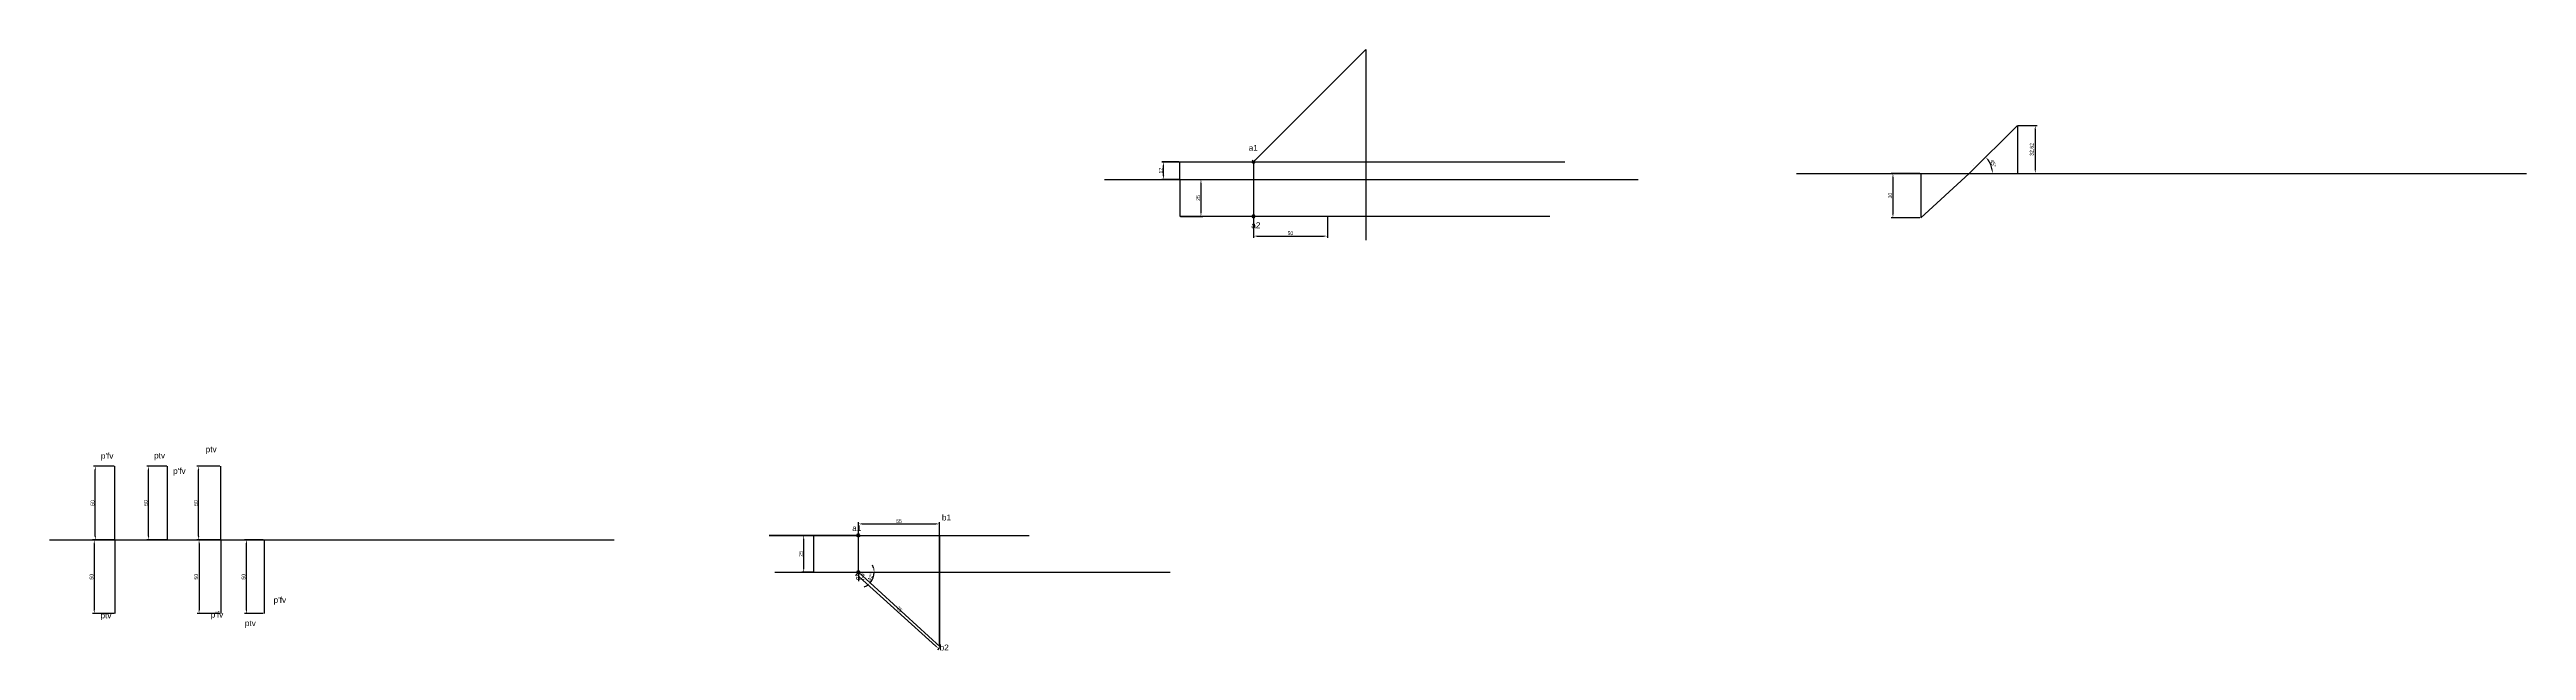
# Model space of a CAD drawing. Header units: millimetres. Extents: x 69 to 3180, y -28 to 380.
# Drawn here: x 1503 to 3180, y -28 to 380 of the extents above; entities that cross this region are included whole.
import ezdxf

# ---------------------------------------------------------------- set-up
doc = ezdxf.new("R2010")
doc.units = ezdxf.units.MM
doc.header["$PDMODE"] = 35
doc.styles.get("Standard").update_dxf_attribs({"font": 'arial.ttf'})
doc.dimstyles.new('ISO-25', dxfattribs={"dimtxt": 2.5, "dimasz": 2.5, "dimexe": 1.25, "dimexo": 0.625, "dimtad": 1, "dimtxsty": 'Standard', "dimcen": 2.5, "dimadec": 0, "dimazin": 0, "dimtfac": 1, "dimtmove": 0, "dimatfit": 3, "dimfxl": 1, "dimarcsym": 0})

# ---------------------------------------------------------------- blocks, each defined once
blk = doc.blocks.new('*D23')
at = {"color": 0, "lineweight": -2, "transparency": 16777216}
for p, q in [((1546.3, 97.2), (1532.4, 97.2)), ((1533.6, 49.7), (1533.6, 94.7)), ((1546.3, 47.2), (1532.4, 47.2))]:
    blk.add_line(p, q, dxfattribs=at)
at = {"color": 0, "transparency": 16777216}
for points in [[(1533.2, 94.7), (1534, 94.7), (1533.6, 97.2)], [(1533.2, 49.7), (1534, 49.7), (1533.6, 47.2)]]:
    blk.add_solid(points, dxfattribs=at)
at = {"layer": 'Defpoints', "color": 0, "transparency": 16777216}
for p in [(1533.6, 97.2), (1546.9, 97.2), (1546.9, 47.2)]:
    blk.add_point(p, dxfattribs=at)
at = {"color": 0, "transparency": 16777216, "insert": (1531.7, 72.2), "char_height": 2.5, "attachment_point": 5, "rotation": 90}
blk.add_mtext('50', dxfattribs=at)
blk = doc.blocks.new('*D24')
at = {"color": 0, "lineweight": -2, "transparency": 16777216}
for p, q in [((1546.3, 47.2), (1531.7, 47.2)), ((1532.9, 44.7), (1532.9, -0.3)), ((1546.3, -2.8), (1531.7, -2.8))]:
    blk.add_line(p, q, dxfattribs=at)
at = {"color": 0, "transparency": 16777216}
for points in [[(1532.5, 44.7), (1533.3, 44.7), (1532.9, 47.2)], [(1532.5, -0.3), (1533.3, -0.3), (1532.9, -2.8)]]:
    blk.add_solid(points, dxfattribs=at)
at = {"layer": 'Defpoints', "color": 0, "transparency": 16777216}
for p in [(1546.9, 47.2), (1532.9, -2.8), (1546.9, -2.8)]:
    blk.add_point(p, dxfattribs=at)
at = {"color": 0, "transparency": 16777216, "insert": (1531, 22.2), "char_height": 2.5, "attachment_point": 5, "rotation": 90}
blk.add_mtext('50', dxfattribs=at)
blk = doc.blocks.new('*D25')
at = {"color": 0, "lineweight": -2, "transparency": 16777216}
for p, q in [((1582, 97.2), (1568.5, 97.2)), ((1569.7, 49.7), (1569.7, 94.7)), ((1582, 47.2), (1568.5, 47.2))]:
    blk.add_line(p, q, dxfattribs=at)
at = {"color": 0, "transparency": 16777216}
for points in [[(1569.3, 94.7), (1570.1, 94.7), (1569.7, 97.2)], [(1569.3, 49.7), (1570.1, 49.7), (1569.7, 47.2)]]:
    blk.add_solid(points, dxfattribs=at)
at = {"layer": 'Defpoints', "color": 0, "transparency": 16777216}
for p in [(1569.7, 97.2), (1582.6, 97.2), (1582.6, 47.2)]:
    blk.add_point(p, dxfattribs=at)
at = {"color": 0, "transparency": 16777216, "insert": (1567.8, 72.2), "char_height": 2.5, "attachment_point": 5, "rotation": 90}
blk.add_mtext('50', dxfattribs=at)
blk = doc.blocks.new('*D26')
at = {"color": 0, "lineweight": -2, "transparency": 16777216}
for p, q in [((1618, 97.2), (1602.4, 97.2)), ((1603.6, 49.7), (1603.6, 94.7)), ((1618, 47.2), (1602.4, 47.2))]:
    blk.add_line(p, q, dxfattribs=at)
at = {"color": 0, "transparency": 16777216}
for points in [[(1603.2, 94.7), (1604, 94.7), (1603.6, 97.2)], [(1603.2, 49.7), (1604, 49.7), (1603.6, 47.2)]]:
    blk.add_solid(points, dxfattribs=at)
at = {"layer": 'Defpoints', "color": 0, "transparency": 16777216}
for p in [(1603.6, 97.2), (1618.6, 97.2), (1618.6, 47.2)]:
    blk.add_point(p, dxfattribs=at)
at = {"color": 0, "transparency": 16777216, "insert": (1601.7, 72.2), "char_height": 2.5, "attachment_point": 5, "rotation": 90}
blk.add_mtext('50', dxfattribs=at)
blk = doc.blocks.new('*D27')
at = {"color": 0, "lineweight": -2, "transparency": 16777216}
for p, q in [((1618, 47.2), (1602.6, 47.2)), ((1603.9, 44.7), (1603.9, -0.3)), ((1618, -2.8), (1602.6, -2.8))]:
    blk.add_line(p, q, dxfattribs=at)
at = {"color": 0, "transparency": 16777216}
for points in [[(1603.5, 44.7), (1604.3, 44.7), (1603.9, 47.2)], [(1603.5, -0.3), (1604.3, -0.3), (1603.9, -2.8)]]:
    blk.add_solid(points, dxfattribs=at)
at = {"layer": 'Defpoints', "color": 0, "transparency": 16777216}
for p in [(1618.6, 47.2), (1603.9, -2.8), (1618.6, -2.8)]:
    blk.add_point(p, dxfattribs=at)
at = {"color": 0, "transparency": 16777216, "insert": (1602, 22.2), "char_height": 2.5, "attachment_point": 5, "rotation": 90}
blk.add_mtext('50', dxfattribs=at)
blk = doc.blocks.new('*D29')
at = {"color": 0, "lineweight": -2, "transparency": 16777216}
for p, q in [((1647.4, 47.2), (1634.7, 47.2)), ((1635.9, 44.7), (1635.9, -0.3)), ((1647.4, -2.8), (1634.7, -2.8))]:
    blk.add_line(p, q, dxfattribs=at)
at = {"color": 0, "transparency": 16777216}
for points in [[(1635.5, 44.7), (1636.4, 44.7), (1635.9, 47.2)], [(1635.5, -0.3), (1636.4, -0.3), (1635.9, -2.8)]]:
    blk.add_solid(points, dxfattribs=at)
at = {"layer": 'Defpoints', "color": 0, "transparency": 16777216}
for p in [(1648, 47.2), (1635.9, -2.8), (1648, -2.8)]:
    blk.add_point(p, dxfattribs=at)
at = {"color": 0, "transparency": 16777216, "insert": (1634, 22.2), "char_height": 2.5, "attachment_point": 5, "rotation": 90}
blk.add_mtext('50', dxfattribs=at)
blk = doc.blocks.new('*D30')
at = {"color": 0, "lineweight": -2, "transparency": 16777216}
for p, q in [((2019.6, 50.2), (2012.1, 50.2)), ((2013.4, 27.7), (2013.4, 47.7)), ((2019.6, 25.2), (2012.1, 25.2))]:
    blk.add_line(p, q, dxfattribs=at)
at = {"color": 0, "transparency": 16777216}
for points in [[(2013, 47.7), (2013.8, 47.7), (2013.4, 50.2)], [(2013, 27.7), (2013.8, 27.7), (2013.4, 25.2)]]:
    blk.add_solid(points, dxfattribs=at)
at = {"layer": 'Defpoints', "color": 0, "transparency": 16777216}
for p in [(2013.4, 50.2), (2020.2, 50.2), (2020.2, 25.2)]:
    blk.add_point(p, dxfattribs=at)
at = {"color": 0, "transparency": 16777216, "insert": (2011.5, 37.7), "char_height": 2.5, "attachment_point": 5, "rotation": 90}
blk.add_mtext('25', dxfattribs=at)
blk = doc.blocks.new('*D31')
at = {"color": 0, "lineweight": -2, "transparency": 16777216}
for p, q in [((2050.5, 50.8), (2050.5, 59.2)), ((2053, 58), (2103, 58)), ((2105.5, 50.8), (2105.5, 59.2))]:
    blk.add_line(p, q, dxfattribs=at)
at = {"color": 0, "transparency": 16777216}
for points in [[(2053, 58.4), (2053, 57.6), (2050.5, 58)], [(2103, 58.4), (2103, 57.6), (2105.5, 58)]]:
    blk.add_solid(points, dxfattribs=at)
at = {"layer": 'Defpoints', "color": 0, "transparency": 16777216}
for p in [(2105.5, 58), (2050.5, 50.2), (2105.5, 50.2)]:
    blk.add_point(p, dxfattribs=at)
at = {"color": 0, "transparency": 16777216, "insert": (2078, 59.9), "char_height": 2.5, "attachment_point": 5}
blk.add_mtext('55', dxfattribs=at)
blk = doc.blocks.new('*D33')
at = {"color": 0, "lineweight": -2, "transparency": 16777216}
for p, q in [((2050.1, 24.7), (2048.5, 23)), ((2051.1, 22.2), (2102.9, -24.9)), ((2105.5, -25.7), (2104, -27.5))]:
    blk.add_line(p, q, dxfattribs=at)
at = {"color": 0, "transparency": 16777216}
for points in [[(2051.4, 22.5), (2050.9, 21.9), (2049.3, 23.9)], [(2103.2, -24.6), (2102.7, -25.2), (2104.8, -26.6)]]:
    blk.add_solid(points, dxfattribs=at)
at = {"layer": 'Defpoints', "color": 0, "transparency": 16777216}
for p in [(2050.5, 25.2), (2104.8, -26.6), (2106, -25.3)]:
    blk.add_point(p, dxfattribs=at)
at = {"color": 0, "transparency": 16777216, "insert": (2078.3, 0.1), "char_height": 2.5, "attachment_point": 5, "rotation": 317.7263}
blk.add_mtext('75', dxfattribs=at)
blk = doc.blocks.new('*D34')
at = {"color": 0, "lineweight": -2, "transparency": 16777216}
for start, end in [(317.7263, 0), (13.366, 26.7319), (290.9944, 304.3603)]:
    blk.add_arc((2050.5, 25.2), 10.7, start, end, dxfattribs=at)
at = {"color": 0, "transparency": 16777216}
for points in [[(2056.3, 16.6), (2056.8, 16), (2058.4, 18)], [(2061.3, 27.7), (2060.5, 27.6), (2061.2, 25.2)]]:
    blk.add_solid(points, dxfattribs=at)
at = {"layer": 'Defpoints', "color": 0, "transparency": 16777216}
for p in [(1993.9, 25.2), (2050.5, 25.2), (2059.9, 20.1), (2261.7, 25.2), (2106, -25.3)]:
    blk.add_point(p, dxfattribs=at)
at = {"color": 0, "transparency": 16777216, "insert": (2058.7, 22), "char_height": 2.5, "attachment_point": 5, "rotation": 68.8632}
blk.add_mtext('42°', dxfattribs=at)
blk = doc.blocks.new('*D35')
at = {"color": 0, "lineweight": -2, "transparency": 16777216}
for p, q in [((2267.5, 303.6), (2255.9, 303.6)), ((2267.5, 291.6), (2255.9, 291.6)), ((2257.2, 294.1), (2257.2, 301.1))]:
    blk.add_line(p, q, dxfattribs=at)
at = {"color": 0, "transparency": 16777216}
for points in [[(2256.8, 301.1), (2257.6, 301.1), (2257.2, 303.6)], [(2256.8, 294.1), (2257.6, 294.1), (2257.2, 291.6)]]:
    blk.add_solid(points, dxfattribs=at)
at = {"layer": 'Defpoints', "color": 0, "transparency": 16777216}
for p in [(2257.2, 303.6), (2268.1, 303.6), (2268.1, 291.6)]:
    blk.add_point(p, dxfattribs=at)
at = {"color": 0, "transparency": 16777216, "insert": (2255.3, 297.6), "char_height": 2.5, "attachment_point": 5, "rotation": 90}
blk.add_mtext('12', dxfattribs=at)
blk = doc.blocks.new('*D36')
at = {"color": 0, "lineweight": -2, "transparency": 16777216}
for p, q in [((2268.7, 291.6), (2283.8, 291.6)), ((2282.5, 289.1), (2282.5, 269.1)), ((2268.7, 266.6), (2283.8, 266.6))]:
    blk.add_line(p, q, dxfattribs=at)
at = {"color": 0, "transparency": 16777216}
for points in [[(2282.1, 289.1), (2282.9, 289.1), (2282.5, 291.6)], [(2282.1, 269.1), (2282.9, 269.1), (2282.5, 266.6)]]:
    blk.add_solid(points, dxfattribs=at)
at = {"layer": 'Defpoints', "color": 0, "transparency": 16777216}
for p in [(2268.1, 291.6), (2268.1, 266.6), (2282.5, 266.6)]:
    blk.add_point(p, dxfattribs=at)
at = {"color": 0, "transparency": 16777216, "insert": (2280.6, 279.1), "char_height": 2.5, "attachment_point": 5, "rotation": 90}
blk.add_mtext('25', dxfattribs=at)
blk = doc.blocks.new('*D37')
at = {"color": 0, "lineweight": -2, "transparency": 16777216}
for p, q in [((2318.1, 266), (2318.1, 252)), ((2320.6, 253.2), (2365.6, 253.2)), ((2368.1, 266), (2368.1, 252))]:
    blk.add_line(p, q, dxfattribs=at)
at = {"color": 0, "transparency": 16777216}
for points in [[(2320.6, 253.6), (2320.6, 252.8), (2318.1, 253.2)], [(2365.6, 253.6), (2365.6, 252.8), (2368.1, 253.2)]]:
    blk.add_solid(points, dxfattribs=at)
at = {"layer": 'Defpoints', "color": 0, "transparency": 16777216}
for p in [(2318.1, 266.6), (2368.1, 266.6), (2368.1, 253.2)]:
    blk.add_point(p, dxfattribs=at)
at = {"color": 0, "transparency": 16777216, "insert": (2343.1, 255.1), "char_height": 2.5, "attachment_point": 5}
blk.add_mtext('50', dxfattribs=at)
blk = doc.blocks.new('*D39')
at = {"color": 0, "lineweight": -2, "transparency": 16777216}
for p, q in [((2769.4, 295.7), (2749.9, 295.7)), ((2751.2, 293.2), (2751.2, 268.2)), ((2769.4, 265.7), (2749.9, 265.7))]:
    blk.add_line(p, q, dxfattribs=at)
at = {"color": 0, "transparency": 16777216}
for points in [[(2750.8, 293.2), (2751.6, 293.2), (2751.2, 295.7)], [(2750.8, 268.2), (2751.6, 268.2), (2751.2, 265.7)]]:
    blk.add_solid(points, dxfattribs=at)
at = {"layer": 'Defpoints', "color": 0, "transparency": 16777216}
for p in [(2770.1, 295.7), (2751.2, 265.7), (2770.1, 265.7)]:
    blk.add_point(p, dxfattribs=at)
at = {"color": 0, "transparency": 16777216, "insert": (2749.3, 280.7), "char_height": 2.5, "attachment_point": 5, "rotation": 90}
blk.add_mtext('30', dxfattribs=at)
blk = doc.blocks.new('*D40')
at = {"color": 0, "lineweight": -2, "transparency": 16777216}
blk.add_arc((2802.9, 295.7), 15.7, 9.1472, 35.8528, dxfattribs=at)
at = {"color": 0, "transparency": 16777216}
for points in [[(2815.3, 304.6), (2815.9, 305.1), (2814, 306.7)], [(2818.8, 298.2), (2818, 298.1), (2818.6, 295.7)]]:
    blk.add_solid(points, dxfattribs=at)
at = {"layer": 'Defpoints', "color": 0, "transparency": 16777216}
for p in [(2835.5, 328.3), (2685.8, 295.7), (2802.9, 295.7), (2818, 299.7), (3180.3, 295.7)]:
    blk.add_point(p, dxfattribs=at)
at = {"color": 0, "transparency": 16777216, "insert": (2819.1, 302.4), "char_height": 2.5, "attachment_point": 5, "rotation": 292.5}
blk.add_mtext('45°', dxfattribs=at)
blk = doc.blocks.new('*D41')
at = {"color": 0, "lineweight": -2, "transparency": 16777216}
for p, q in [((2836.1, 328.3), (2848.8, 328.3)), ((2847.6, 325.8), (2847.6, 298.2)), ((2836.1, 295.7), (2848.8, 295.7))]:
    blk.add_line(p, q, dxfattribs=at)
at = {"color": 0, "transparency": 16777216}
for points in [[(2847.2, 325.8), (2848, 325.8), (2847.6, 328.3)], [(2847.2, 298.2), (2848, 298.2), (2847.6, 295.7)]]:
    blk.add_solid(points, dxfattribs=at)
at = {"layer": 'Defpoints', "color": 0, "transparency": 16777216}
for p in [(2835.5, 328.3), (2835.5, 295.7), (2847.6, 295.7)]:
    blk.add_point(p, dxfattribs=at)
at = {"color": 0, "transparency": 16777216, "insert": (2845.4, 312), "char_height": 2.5, "attachment_point": 5, "rotation": 90}
blk.add_mtext('32,62', dxfattribs=at)

msp = doc.modelspace()

# ---------------------------------------------------------------- linework, layer by layer
for p, q in [((2341.189, 326.743), (2394.222, 379.776)), ((2394.222, 379.776), (2394.222, 250.39)), ((2318.084, 303.638), (2341.189, 326.743)), ((2802.894, 295.659), (2835.519, 328.283)), ((2835.519, 328.283), (2835.519, 295.659)), ((2255.94, 303.638), (2529.057, 303.638)), ((2268.078, 291.638), (2268.078, 303.638)), ((2318.084, 303.638), (2318.084, 266.638)), ((2217.183, 291.638), (2578.727, 291.638)), ((2268.078, 291.638), (2268.078, 266.638)), ((2685.811, 295.659), (3180.302, 295.659)), ((2770.067, 295.659), (2770.067, 265.659)), ((2802.894, 295.659), (2770.067, 265.659)), ((2805.728, 301.319), (2805.728, 301.319)), ((2268.078, 266.638), (2518.869, 266.638)), ((1546.906, 47.154), (1546.906, 97.154)), ((1582.592, 47.154), (1582.592, 97.154)), ((1618.598, 47.154), (1618.598, 97.154)), ((2105.392, -24.748), (2105.472, 57.984)), ((1502.605, 47.154), (1885.016, 47.154)), ((1546.906, 47.154), (1546.906, -2.846)), ((1618.598, 47.154), (1618.598, -2.846)), ((1648.035, 47.154), (1648.035, -2.846)), ((2050.472, 50.179), (1990.015, 50.179)), ((1990.015, 50.179), (2050.472, 50.179)), ((2020.194, 25.179), (2020.194, 50.179)), ((2050.472, 25.179), (2050.472, 50.179)), ((2050.472, 50.179), (2166.144, 50.179)), ((2050.472, 50.179), (2105.472, 50.179)), ((2105.472, 50.179), (2105.472, -24.821)), ((1993.912, 25.179), (2261.73, 25.179)), ((2050.472, 25.179), (2050.472, 19.13)), ((2050.472, 25.179), (2105.967, -25.271)), ((2104.817, -24.225), (2105.967, -25.271))]:
    msp.add_line(p, q)
for p in [(2318.084, 303.638), (2318.084, 266.638), (2050.472, 50.179), (2050.472, 25.179)]:
    msp.add_point(p)

# ---------------------------------------------------------------- texts
for s, p in [(' a1', (2313.271, 311.078)), ('a2', (2316.544, 258.566)), ("p'fv", (1537.379, 102.162)), ('ptv', (1573.393, 102.425)), ('ptv', (1608.348, 106.627)), ("p'fv", (1586.271, 91.92)), ('a1', (2046.261, 53.147)), ('b1', (2107.026, 60.351)), ('a2', (2048.629, 20.216)), ("p'fv", (1654.343, 4.47)), ('ptv', (1537.123, -6.035)), ("p'fv", (1611.765, -5.509)), ('ptv', (1634.894, -11.287)), ('b2', (2105.472, -27.808))]:
    msp.add_text(s, height=4).set_placement(p)

# ---------------------------------------------------------------- dimensions: what is measured, and where the dimension line sits
for base, line1, line2, picture, middle in [((2818.036, 299.716), ((2685.811, 295.659), (3180.302, 295.659)), ((2802.894, 295.659), (2835.519, 328.283)), '*D40', (2819.129, 302.384)), ((2059.939, 20.106), ((2050.472, 25.179), (2105.967, -25.271)), ((1993.912, 25.179), (2261.73, 25.179)), '*D34', (2058.736, 21.984))]:
    dim = msp.add_angular_dim_2l(base=base, line1=line1, line2=line2, dimstyle='ISO-25')
    dim.commit()
    dim.dimension.update_dxf_attribs({"geometry": picture, "text_midpoint": middle})
for base, p1, p2, picture, middle in [((2847.57, 295.659), (2835.519, 328.283), (2835.519, 295.659), '*D41', (2845.443, 311.971)), ((2257.19, 303.638), (2268.078, 291.638), (2268.078, 303.638), '*D35', (2255.31, 297.638)), ((2282.505, 266.638), (2268.078, 291.638), (2268.078, 266.638), '*D36', (2280.603, 279.138)), ((2751.192, 265.659), (2770.067, 295.659), (2770.067, 265.659), '*D39', (2749.29, 280.659)), ((1533.629, 97.154), (1546.906, 47.154), (1546.906, 97.154), '*D23', (1531.728, 72.154)), ((1569.713, 97.154), (1582.592, 47.154), (1582.592, 97.154), '*D25', (1567.812, 72.154)), ((1603.617, 97.154), (1618.598, 47.154), (1618.598, 97.154), '*D26', (1601.716, 72.154)), ((1532.918, -2.846), (1546.906, 47.154), (1546.906, -2.846), '*D24', (1531.016, 22.154)), ((1603.88, -2.846), (1618.598, 47.154), (1618.598, -2.846), '*D27', (1601.979, 22.154)), ((1635.945, -2.846), (1648.035, 47.154), (1648.035, -2.846), '*D29', (1634.043, 22.154)), ((2013.394, 50.179), (2020.194, 25.179), (2020.194, 50.179), '*D30', (2011.493, 37.679))]:
    dim = msp.add_linear_dim(base=base, p1=p1, p2=p2, angle=90, dimstyle='ISO-25')
    dim.commit()
    dim.dimension.update_dxf_attribs({"geometry": picture, "text_midpoint": middle})
for base, p1, p2, picture, middle in [((2368.084, 253.219), (2318.084, 266.638), (2368.084, 266.638), '*D37', (2343.084, 255.121)), ((2105.472, 57.984), (2050.472, 50.179), (2105.472, 50.179), '*D31', (2077.972, 59.881))]:
    dim = msp.add_linear_dim(base=base, p1=p1, p2=p2, dimstyle='ISO-25')
    dim.commit()
    dim.dimension.update_dxf_attribs({"geometry": picture, "text_midpoint": middle})
dim = msp.add_aligned_dim(p1=(2050.472, 25.179), p2=(2105.967, -25.271), distance=-1.747, dimstyle='ISO-25')
dim.commit()
dim.dimension.update_dxf_attribs({"geometry": '*D33', "text_midpoint": (2078.32, 0.065)})

doc.saveas('drawing.dxf')
